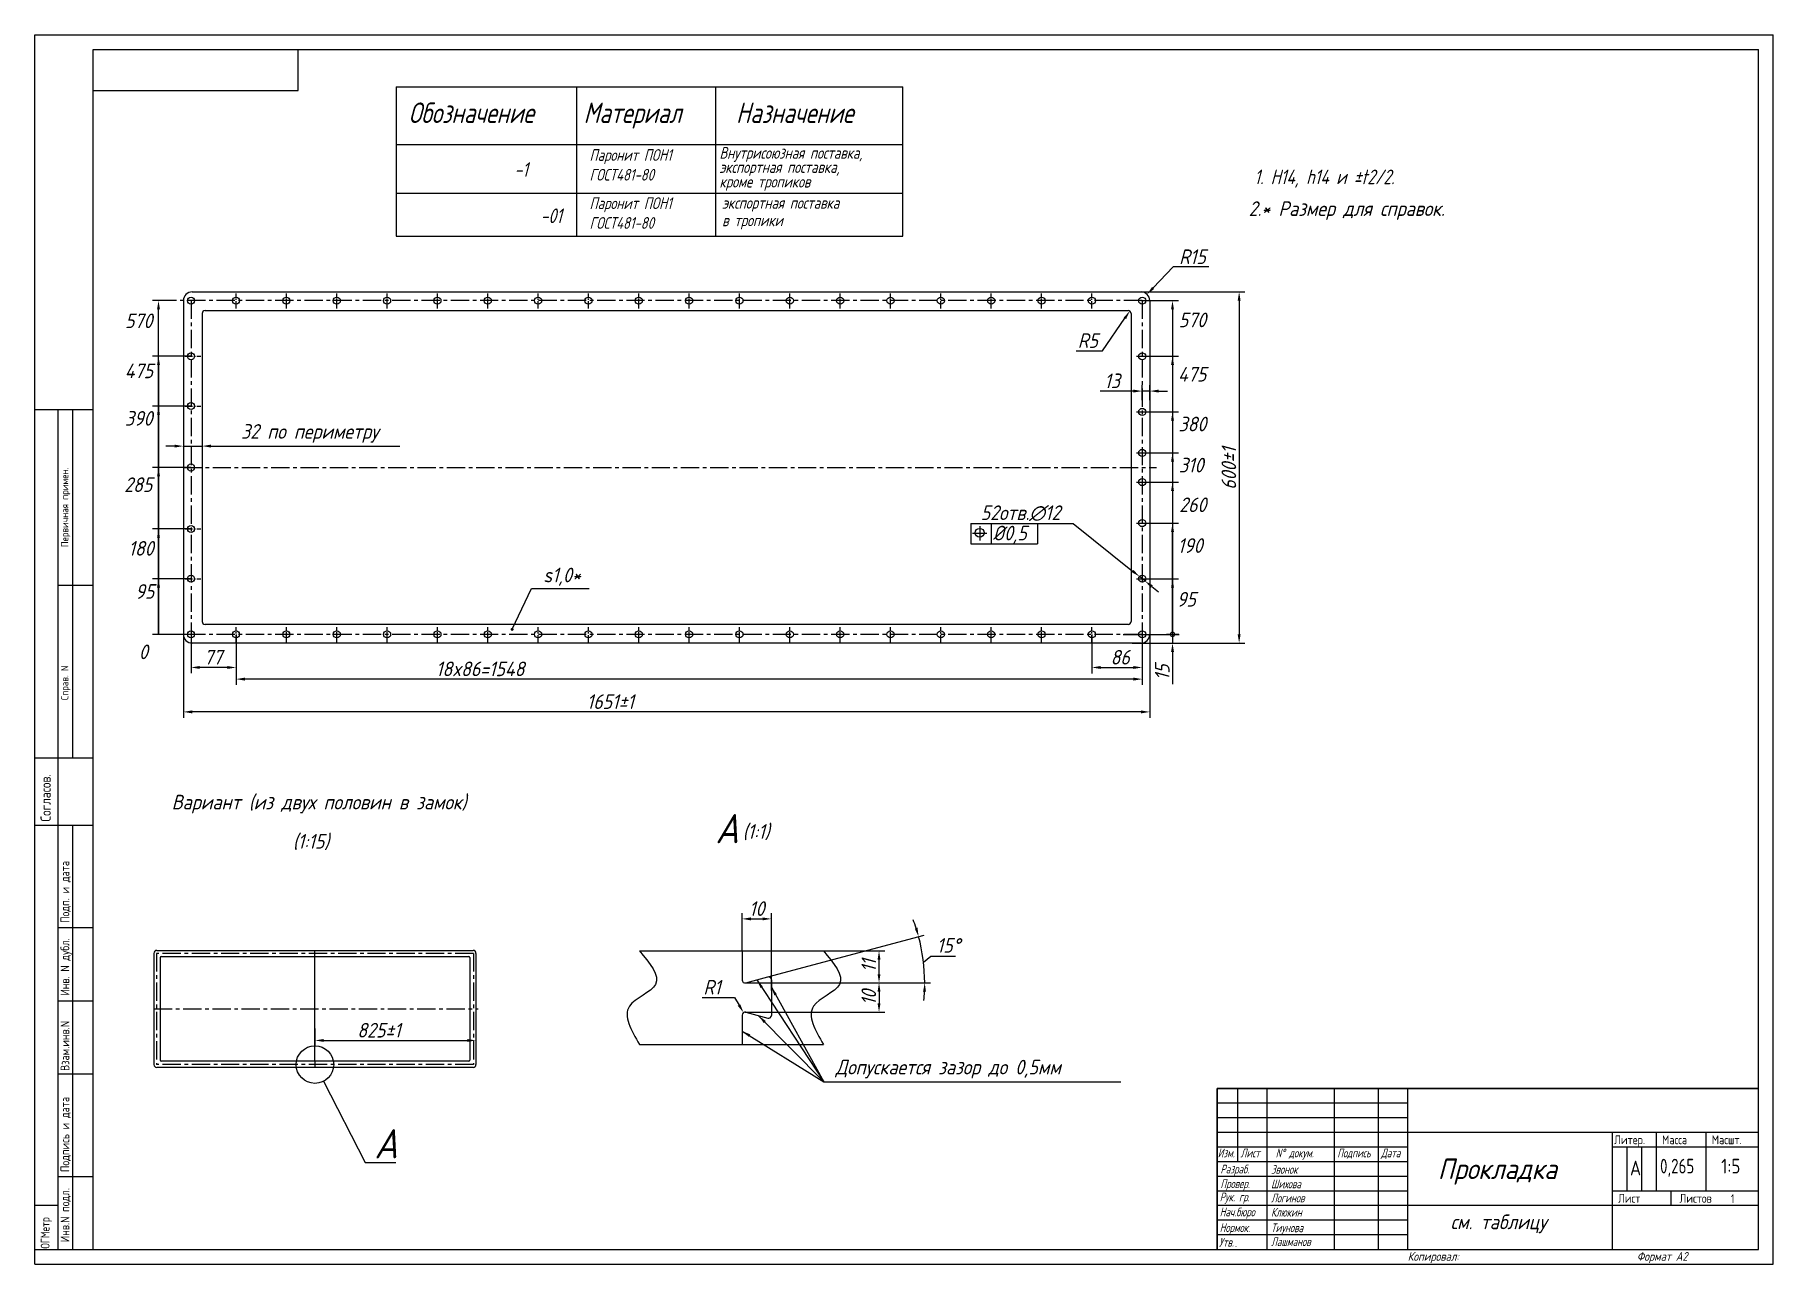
# Model space of a CAD drawing. Extents: x 3804 to 4398, y -579 to -159.
import ezdxf

# ---------------------------------------------------------------- set-up
doc = ezdxf.new("R2010")
doc.units = 0
doc.header["$MEASUREMENT"] = 0
doc.linetypes.add('CENTER', pattern=[2, 1.25, -0.25, 0.25, -0.25])
doc.layers.get('0').update_dxf_attribs({"linetype": 'CONTINUOUS'})
doc.layers.get('DEFPOINTS').update_dxf_attribs({"linetype": 'CONTINUOUS'})
doc.layers.add('TOST', color=110, linetype='CONTINUOUS', lineweight=20)
doc.styles.get("Standard").update_dxf_attribs({"font": 'simplex.shx', "width": 0.85, "oblique": 15, "height": 5})
doc.dimstyles.get("Standard").update_dxf_attribs({"dimtxt": 5, "dimasz": 3, "dimexe": 2, "dimexo": 0, "dimgap": 1, "dimtad": 1, "dimdec": 0, "dimdsep": 46, "dimlunit": 6, "dimtxsty": 'STANDARD', "dimcen": 0.09, "dimclrt": 7, "dimadec": 0, "dimazin": 0, "dimtfac": 1, "dimtdec": 0, "dimtmove": 0, "dimatfit": 3, "dimfxl": 1, "dimtolj": 1, "dimtzin": 0, "dimarcsym": 0})

msp = doc.modelspace()

# ---------------------------------------------------------------- texts
at = {"color": 7}
for s, height, width, p in [('Первичная примен.', 2.5, 0.85, (3815.42, -333.94)), ('Справ. N', 2.5, 0.85, (3815.42, -386.2)), ('Согласов.', 3.5, 0.8, (3809.39, -427.7)), ('Подп. и дата', 3, 0.8, (3815.73, -462.31)), ('Инв. N дубл.', 3, 0.8, (3815.73, -487.16)), ('Взам.инв.N', 3, 0.8, (3815.73, -512.89)), ('Подпись и дата', 3, 0.8, (3815.73, -547.43)), ('Инв.N подл.', 3, 0.8, (3815.73, -571.39)), ('ОГМетр', 3, 0.75, (3808.97, -573.59))]:
    msp.add_text(s, height=height, rotation=90, dxfattribs=dict(at, width=width)).set_placement(p)
at = {"color": 7, "oblique": 15}
for s, height, width, p in [('A', 10, 0.85, (4036.47, -435.11)), ('Изм.', 3, 0.7, (4208.11, -542.41)), ('Лист', 3, 0.7, (4215.92, -542.41)), ('N%%d докум.', 3, 0.7, (4227.92, -542.41)), ('Подпись', 3, 0.7, (4248.97, -542.41)), ('Дата', 3, 0.7, (4263.92, -542.41)), ('Разраб.', 3, 0.7, (4209.04, -547.91)), ('Звонок', 3, 0.7, (4226.34, -548.02)), ('Провер.', 3, 0.7, (4209.04, -552.91)), ('Шихова', 3, 0.7, (4226.34, -553)), ('Рук. гр.', 3, 0.7, (4208.8, -557.43)), ('Логинов', 3, 0.7, (4226.34, -557.79)), ('Нач.бюро', 3, 0.7, (4208.8, -562.56)), ('Клюкин', 3, 0.7, (4226.34, -562.64)), ('Утв.', 3, 0.7, (4208.57, -572.91)), ('Нормок.', 3, 0.7, (4208.8, -567.91)), ('Лашманов', 3, 0.7, (4226.34, -572.71)), ('Тиунова', 3, 0.7, (4226.34, -567.97))]:
    msp.add_text(s, height=height, dxfattribs=dict(at, width=width)).set_placement(p)
at = {"color": 7, "width": 0.7}
for p in [(4211.16, -568.01), (4214.03, -573.06)]:
    msp.add_text('.', height=3, dxfattribs=at).set_placement(p)
at = {"color": 7, "attachment_point": 4}
for s, insert, char_height in [('s1,0*', (3977.65, -344.05), 5), ('Допускается зазор до 0,5мм', (4077.54, -512.25), 5), ('A', (3919.94, -537.77), 10)]:
    msp.add_mtext(s, dxfattribs=dict(at, insert=insert, char_height=char_height))
at = {"layer": 'TOST', "color": 7, "oblique": 15}
for s, height, width, p in [('Обозначение', 7, 0.75, (3931.66, -189.06)), ('Материал', 7, 0.75, (3991.45, -189.06)), ('Назначение', 7, 0.75, (4043.53, -189.06)), ('Паронит ПОН1', 4, 0.75, (3993.47, -201.98)), ('Внутрисоюзная поставка,', 4, 0.75, (4037.87, -201.25)), ('-1', 5, 0.75, (3967.8, -207.45)), ('ГОСТ481-80', 4, 0.75, (3993.47, -208.73)), ('экспортная поставка,', 4, 0.75, (4037.87, -206.11)), ('1. H14, h14 и %%pt2/2.', 5, 0.75, (4220.63, -209.96)), ('кроме тропиков', 4, 0.75, (4037.87, -211.09)), ('-01', 5, 0.75, (3976.74, -223.25)), ('Паронит ПОН1', 4, 0.75, (3993.47, -218.45)), ('экспортная поставка', 4, 0.75, (4038.77, -218.32)), ('2.* Размер для справок.', 5, 0.85, (4218.69, -220.81)), ('ГОСТ481-80', 4, 0.75, (3993.47, -225.2)), ('в тропики', 4, 0.75, (4038.77, -224.31)), ('%%c0,5', 5, 0.85, (4131.28, -331.64)), ('0', 5, 0.85, (3839.51, -372.23)), ('Вариант (из двух половин в замок)', 5, 0.85, (3850.7, -423.54)), ('(1:15)', 5, 0.85, (3892.1, -436.96)), ('(1:1)', 5, 0.85, (4045.81, -433.57)), ('Прокладка', 7, 0.85, (4283.34, -549.84)), ('см. таблицу', 5, 0.85, (4287.7, -566.95)), ('Копировал:', 3, 0.81, (4273.01, -577.75)), ('Формат А2', 3, 0.81, (4351.33, -577.75))]:
    msp.add_text(s, height=height, dxfattribs=dict(at, width=width)).set_placement(p)
at = {"layer": 'TOST', "color": 7}
for s, height, width, p in [('Литер.', 3, 0.81, (4343.58, -537.91)), ('Масса', 3, 0.81, (4359.92, -537.91)), ('Масшт.', 3, 0.81, (4376.92, -537.91)), ('А', 5, 0.81, (4348.98, -548.53)), ('0,265', 5, 0.71, (4359.25, -547.9)), ('1:5', 5, 0.81, (4380.14, -547.9)), ('Лист', 3, 0.81, (4344.92, -557.91)), ('Листов', 3, 0.81, (4365.92, -557.91)), ('1', 3, 0.81, (4383.44, -558.04))]:
    msp.add_text(s, height=height, dxfattribs=dict(at, width=width)).set_placement(p)

# ---------------------------------------------------------------- blocks, each defined once
blk = doc.blocks.new('*D127')
at = {"color": 0, "lineweight": -2, "transparency": 16777216}
for p, q in [((3857.31, -363.74), (3857.31, -377.05)), ((3872.71, -363.74), (3872.71, -377.05)), ((3869.71, -375.05), (3860.31, -375.05))]:
    blk.add_line(p, q, dxfattribs=at)
at = {"color": 0, "transparency": 16777216}
for points in [[(3860.31, -374.55), (3860.31, -375.55), (3857.31, -375.05)], [(3869.71, -374.55), (3869.71, -375.55), (3872.71, -375.05)]]:
    blk.add_solid(points, dxfattribs=at)
at = {"layer": 'DEFPOINTS', "color": 0, "transparency": 16777216}
for p in [(3857.31, -363.74), (3872.71, -363.74), (3857.31, -375.05)]:
    blk.add_point(p, dxfattribs=at)
at = {"color": 7, "transparency": 16777216, "insert": (3864.83, -371.55), "char_height": 5, "attachment_point": 5}
blk.add_mtext('\\A1;77', dxfattribs=at)
blk = doc.blocks.new('*D128')
at = {"color": 0, "lineweight": -2, "transparency": 16777216}
for p, q in [((4165.11, -363.74), (4165.11, -377.06)), ((4182.31, -363.74), (4182.31, -377.06)), ((4168.11, -375.06), (4179.31, -375.06))]:
    blk.add_line(p, q, dxfattribs=at)
at = {"color": 0, "transparency": 16777216}
for points in [[(4168.11, -374.56), (4168.11, -375.56), (4165.11, -375.06)], [(4179.31, -374.56), (4179.31, -375.56), (4182.31, -375.06)]]:
    blk.add_solid(points, dxfattribs=at)
at = {"layer": 'DEFPOINTS', "color": 0, "transparency": 16777216}
for p in [(4165.11, -363.74), (4182.31, -363.74), (4182.31, -375.06)]:
    blk.add_point(p, dxfattribs=at)
at = {"color": 7, "transparency": 16777216, "insert": (4174.78, -371.56), "char_height": 5, "attachment_point": 5}
blk.add_mtext('\\A1;86', dxfattribs=at)
blk = doc.blocks.new('*D129')
at = {"color": 0, "lineweight": -2, "transparency": 16777216}
for p, q in [((3872.71, -363.74), (3872.71, -381.03)), ((4182.31, -363.74), (4182.31, -381.03)), ((4179.31, -379.03), (3875.71, -379.03))]:
    blk.add_line(p, q, dxfattribs=at)
at = {"color": 0, "transparency": 16777216}
for points in [[(3875.71, -378.53), (3875.71, -379.53), (3872.71, -379.03)], [(4179.31, -378.53), (4179.31, -379.53), (4182.31, -379.03)]]:
    blk.add_solid(points, dxfattribs=at)
at = {"layer": 'DEFPOINTS', "color": 0, "transparency": 16777216}
for p in [(3872.71, -363.74), (4182.31, -363.74), (3872.71, -379.03)]:
    blk.add_point(p, dxfattribs=at)
at = {"color": 7, "transparency": 16777216, "insert": (3956.1, -375.53), "char_height": 5, "attachment_point": 5}
blk.add_mtext('\\A1;18x86=1548', dxfattribs=at)
blk = doc.blocks.new('*D130')
at = {"color": 0, "lineweight": -2, "transparency": 16777216}
for p, q in [((3857.31, -344.74), (3844.2, -344.74)), ((3846.2, -347.74), (3846.2, -363.74)), ((3857.31, -363.74), (3844.2, -363.74))]:
    blk.add_line(p, q, dxfattribs=at)
at = {"color": 0, "transparency": 16777216}
blk.add_solid([(3845.7, -347.74), (3846.7, -347.74), (3846.2, -344.74)], dxfattribs=at)
at = {"layer": 'DEFPOINTS', "color": 0, "transparency": 16777216}
for p in [(3857.31, -344.74), (3846.2, -363.74), (3857.31, -363.74)]:
    blk.add_point(p, dxfattribs=at)
at = {"color": 7, "transparency": 16777216, "insert": (3841.49, -349.09), "char_height": 5, "attachment_point": 5}
blk.add_mtext('\\A1;95', dxfattribs=at)
blk = doc.blocks.new('_NONE')
at = {"color": 0, "linetype": 'ByBlock'}
blk.add_circle((0, 0), 0.25, dxfattribs=at)
blk = doc.blocks.new('*D131')
at = {"color": 0, "lineweight": -2, "transparency": 16777216}
for p, q in [((3857.31, -327.74), (3844.2, -327.74)), ((3846.2, -330.74), (3846.2, -363.74)), ((3861.29, -363.74), (3844.2, -363.74))]:
    blk.add_line(p, q, dxfattribs=at)
at = {"color": 0, "transparency": 16777216}
blk.add_solid([(3845.7, -330.74), (3846.7, -330.74), (3846.2, -327.74)], dxfattribs=at)
at = {"layer": 'DEFPOINTS', "color": 0, "transparency": 16777216}
for p in [(3857.31, -327.74), (3846.2, -363.74), (3861.29, -363.74)]:
    blk.add_point(p, dxfattribs=at)
at = {"color": 7, "transparency": 16777216, "insert": (3840.21, -334.36), "char_height": 5, "attachment_point": 5}
blk.add_mtext('\\A1;180', dxfattribs=at)
blk = doc.blocks.new('*D132')
at = {"color": 0, "lineweight": -2, "transparency": 16777216}
for p, q in [((3857.31, -306.74), (3844.2, -306.74)), ((3846.2, -309.74), (3846.2, -363.74)), ((3861.29, -363.74), (3844.2, -363.74))]:
    blk.add_line(p, q, dxfattribs=at)
at = {"color": 0, "transparency": 16777216}
blk.add_solid([(3845.7, -309.74), (3846.7, -309.74), (3846.2, -306.74)], dxfattribs=at)
at = {"layer": 'DEFPOINTS', "color": 0, "transparency": 16777216}
for p in [(3857.31, -306.74), (3846.2, -363.74), (3861.29, -363.74)]:
    blk.add_point(p, dxfattribs=at)
at = {"color": 7, "transparency": 16777216, "insert": (3839.27, -312.62), "char_height": 5, "attachment_point": 5}
blk.add_mtext('\\A1;285', dxfattribs=at)
blk = doc.blocks.new('*D133')
at = {"color": 0, "lineweight": -2, "transparency": 16777216}
for p, q in [((3857.31, -285.74), (3844.2, -285.74)), ((3846.2, -288.74), (3846.2, -363.74)), ((3861.29, -363.74), (3844.2, -363.74))]:
    blk.add_line(p, q, dxfattribs=at)
at = {"color": 0, "transparency": 16777216}
blk.add_solid([(3845.7, -288.74), (3846.7, -288.74), (3846.2, -285.74)], dxfattribs=at)
at = {"layer": 'DEFPOINTS', "color": 0, "transparency": 16777216}
for p in [(3857.31, -285.74), (3846.2, -363.74), (3861.29, -363.74)]:
    blk.add_point(p, dxfattribs=at)
at = {"color": 7, "transparency": 16777216, "insert": (3839.42, -289.95), "char_height": 5, "attachment_point": 5}
blk.add_mtext('\\A1;390', dxfattribs=at)
blk = doc.blocks.new('*D134')
at = {"color": 0, "lineweight": -2, "transparency": 16777216}
for p, q in [((3857.31, -268.74), (3844.2, -268.74)), ((3846.2, -271.74), (3846.2, -363.74)), ((3861.29, -363.74), (3844.2, -363.74))]:
    blk.add_line(p, q, dxfattribs=at)
at = {"color": 0, "transparency": 16777216}
blk.add_solid([(3845.7, -271.74), (3846.7, -271.74), (3846.2, -268.74)], dxfattribs=at)
at = {"layer": 'DEFPOINTS', "color": 0, "transparency": 16777216}
for p in [(3857.31, -268.74), (3846.2, -363.74), (3861.29, -363.74)]:
    blk.add_point(p, dxfattribs=at)
at = {"color": 7, "transparency": 16777216, "insert": (3839.49, -273.73), "char_height": 5, "attachment_point": 5}
blk.add_mtext('\\A1;475', dxfattribs=at)
blk = doc.blocks.new('*D135')
at = {"color": 0, "lineweight": -2, "transparency": 16777216}
for p, q in [((3851.71, -299.43), (3848.71, -299.43)), ((3854.71, -298.38), (3854.71, -301.43)), ((3854.71, -299.43), (3861.11, -299.43)), ((3861.11, -298.38), (3861.11, -301.43)), ((3864.11, -299.43), (3928.64, -299.43))]:
    blk.add_line(p, q, dxfattribs=at)
at = {"color": 0, "transparency": 16777216}
for points in [[(3851.71, -298.93), (3851.71, -299.93), (3854.71, -299.43)], [(3864.11, -298.93), (3864.11, -299.93), (3861.11, -299.43)]]:
    blk.add_solid(points, dxfattribs=at)
at = {"layer": 'DEFPOINTS', "color": 0, "transparency": 16777216}
for p in [(3854.71, -298.38), (3861.11, -298.38), (3861.11, -299.43)]:
    blk.add_point(p, dxfattribs=at)
at = {"color": 7, "transparency": 16777216, "insert": (3897.87, -295.1), "char_height": 5, "attachment_point": 5}
blk.add_mtext('\\A1;32 по периметру', dxfattribs=at)
blk = doc.blocks.new('*D136')
at = {"color": 0, "lineweight": -2, "transparency": 16777216}
for p, q in [((3850.68, -249.74), (3844.2, -249.74)), ((3846.2, -363.74), (3846.2, -252.74)), ((3861.29, -363.74), (3844.2, -363.74))]:
    blk.add_line(p, q, dxfattribs=at)
at = {"color": 0, "transparency": 16777216}
blk.add_solid([(3845.7, -252.74), (3846.7, -252.74), (3846.2, -249.74)], dxfattribs=at)
at = {"layer": 'DEFPOINTS', "color": 0, "transparency": 16777216}
for p in [(3846.2, -249.74), (3850.68, -249.74), (3861.29, -363.74)]:
    blk.add_point(p, dxfattribs=at)
at = {"color": 7, "transparency": 16777216, "insert": (3839.42, -256.64), "char_height": 5, "attachment_point": 5}
blk.add_mtext('\\A1;570', dxfattribs=at)
blk = doc.blocks.new('_DOTSMALL')
at = {"color": 0, "linetype": 'ByBlock', "const_width": 0.5}
blk.add_lwpolyline([(-0.0625, 0, 1), (0.0625, 0, 1)], format="xyb", close=True, dxfattribs=at)
blk = doc.blocks.new('*D137')
at = {"color": 0, "lineweight": -2, "transparency": 16777216}
for p, q in [((4192.67, -363.74), (4192.67, -360.74)), ((4178.92, -366.74), (4194.67, -366.74)), ((4187.83, -363.74), (4194.67, -363.74)), ((4192.67, -363.74), (4192.67, -366.74)), ((4192.67, -369.74), (4192.67, -380.73))]:
    blk.add_line(p, q, dxfattribs=at)
at = {"color": 0, "transparency": 16777216}
blk.add_solid([(4192.17, -369.74), (4193.17, -369.74), (4192.67, -366.74)], dxfattribs=at)
at = {"layer": 'DEFPOINTS', "color": 0, "transparency": 16777216}
for p in [(4178.92, -366.74), (4187.83, -363.74), (4192.67, -366.74)]:
    blk.add_point(p, dxfattribs=at)
at = {"color": 0, "lineweight": -2, "transparency": 16777216, "xscale": 3, "yscale": 3, "zscale": 3, "rotation": 270}
blk.add_blockref('_DOTSMALL', (4192.67, -363.74), dxfattribs=at)
at = {"color": 7, "transparency": 16777216, "insert": (4189.17, -376.73), "char_height": 5, "attachment_point": 5, "rotation": 90}
blk.add_mtext('\\A1;15', dxfattribs=at)
blk = doc.blocks.new('*D138')
at = {"color": 0, "lineweight": -2, "transparency": 16777216}
for p, q in [((4182.31, -344.74), (4194.67, -344.74)), ((4192.67, -363.74), (4192.67, -347.74)), ((4182.31, -363.74), (4194.67, -363.74))]:
    blk.add_line(p, q, dxfattribs=at)
at = {"color": 0, "transparency": 16777216}
blk.add_solid([(4192.17, -347.74), (4193.17, -347.74), (4192.67, -344.74)], dxfattribs=at)
at = {"layer": 'DEFPOINTS', "color": 0, "transparency": 16777216}
for p in [(4182.31, -344.74), (4192.67, -344.74), (4182.31, -363.74)]:
    blk.add_point(p, dxfattribs=at)
at = {"color": 7, "transparency": 16777216, "insert": (4197.38, -351.76), "char_height": 5, "attachment_point": 5}
blk.add_mtext('\\A1;95', dxfattribs=at)
blk = doc.blocks.new('*D139')
at = {"color": 0, "lineweight": -2, "transparency": 16777216}
for p, q in [((4182.31, -325.74), (4194.67, -325.74)), ((4192.67, -363.74), (4192.67, -328.74)), ((4182.31, -363.74), (4194.67, -363.74))]:
    blk.add_line(p, q, dxfattribs=at)
at = {"color": 0, "transparency": 16777216}
blk.add_solid([(4192.17, -328.74), (4193.17, -328.74), (4192.67, -325.74)], dxfattribs=at)
at = {"layer": 'DEFPOINTS', "color": 0, "transparency": 16777216}
for p in [(4182.31, -325.74), (4192.67, -325.74), (4182.31, -363.74)]:
    blk.add_point(p, dxfattribs=at)
at = {"color": 7, "transparency": 16777216, "insert": (4198.66, -333.42), "char_height": 5, "attachment_point": 5}
blk.add_mtext('\\A1;190', dxfattribs=at)
blk = doc.blocks.new('*D140')
at = {"color": 0, "lineweight": -2, "transparency": 16777216}
for p, q in [((4182.31, -311.74), (4194.67, -311.74)), ((4192.67, -314.74), (4192.67, -363.74)), ((4187.83, -363.74), (4194.67, -363.74))]:
    blk.add_line(p, q, dxfattribs=at)
at = {"color": 0, "transparency": 16777216}
blk.add_solid([(4192.17, -314.74), (4193.17, -314.74), (4192.67, -311.74)], dxfattribs=at)
at = {"layer": 'DEFPOINTS', "color": 0, "transparency": 16777216}
for p in [(4182.31, -311.74), (4187.83, -363.74), (4192.67, -363.74)]:
    blk.add_point(p, dxfattribs=at)
at = {"color": 7, "transparency": 16777216, "insert": (4199.58, -319.48), "char_height": 5, "attachment_point": 5}
blk.add_mtext('\\A1;260', dxfattribs=at)
blk = doc.blocks.new('*D141')
at = {"color": 0, "lineweight": -2, "transparency": 16777216}
for p, q in [((4182.31, -301.74), (4194.67, -301.74)), ((4192.67, -304.74), (4192.67, -363.74)), ((4187.83, -363.74), (4194.67, -363.74))]:
    blk.add_line(p, q, dxfattribs=at)
at = {"color": 0, "transparency": 16777216}
blk.add_solid([(4192.17, -304.74), (4193.17, -304.74), (4192.67, -301.74)], dxfattribs=at)
at = {"layer": 'DEFPOINTS', "color": 0, "transparency": 16777216}
for p in [(4182.31, -301.74), (4187.83, -363.74), (4192.67, -363.74)]:
    blk.add_point(p, dxfattribs=at)
at = {"color": 7, "transparency": 16777216, "insert": (4199.04, -305.92), "char_height": 5, "attachment_point": 5}
blk.add_mtext('\\A1;310', dxfattribs=at)
blk = doc.blocks.new('*D142')
at = {"color": 0, "lineweight": -2, "transparency": 16777216}
for p, q in [((4182.31, -287.74), (4194.67, -287.74)), ((4192.67, -290.74), (4192.67, -363.74)), ((4187.83, -363.74), (4194.67, -363.74))]:
    blk.add_line(p, q, dxfattribs=at)
at = {"color": 0, "transparency": 16777216}
blk.add_solid([(4192.17, -290.74), (4193.17, -290.74), (4192.67, -287.74)], dxfattribs=at)
at = {"layer": 'DEFPOINTS', "color": 0, "transparency": 16777216}
for p in [(4182.31, -287.74), (4187.83, -363.74), (4192.67, -363.74)]:
    blk.add_point(p, dxfattribs=at)
at = {"color": 7, "transparency": 16777216, "insert": (4199.45, -291.89), "char_height": 5, "attachment_point": 5}
blk.add_mtext('\\A1;380', dxfattribs=at)
blk = doc.blocks.new('*D143')
at = {"color": 0, "lineweight": -2, "transparency": 16777216}
for p, q in [((4182.31, -268.74), (4194.67, -268.74)), ((4192.67, -271.74), (4192.67, -363.74)), ((4187.83, -363.74), (4194.67, -363.74))]:
    blk.add_line(p, q, dxfattribs=at)
at = {"color": 0, "transparency": 16777216}
blk.add_solid([(4192.17, -271.74), (4193.17, -271.74), (4192.67, -268.74)], dxfattribs=at)
at = {"layer": 'DEFPOINTS', "color": 0, "transparency": 16777216}
for p in [(4182.31, -268.74), (4187.83, -363.74), (4192.67, -363.74)]:
    blk.add_point(p, dxfattribs=at)
at = {"color": 7, "transparency": 16777216, "insert": (4199.38, -274.89), "char_height": 5, "attachment_point": 5}
blk.add_mtext('\\A1;475', dxfattribs=at)
blk = doc.blocks.new('*D144')
at = {"color": 0, "lineweight": -2, "transparency": 16777216}
for p, q in [((4182.31, -249.74), (4194.67, -249.74)), ((4192.67, -252.74), (4192.67, -363.74)), ((4194.78, -363.74), (4190.67, -363.74))]:
    blk.add_line(p, q, dxfattribs=at)
at = {"color": 0, "transparency": 16777216}
blk.add_solid([(4192.17, -252.74), (4193.17, -252.74), (4192.67, -249.74)], dxfattribs=at)
at = {"layer": 'DEFPOINTS', "color": 0, "transparency": 16777216}
for p in [(4182.31, -249.74), (4192.67, -363.74), (4194.78, -363.74)]:
    blk.add_point(p, dxfattribs=at)
at = {"color": 7, "transparency": 16777216, "insert": (4199.45, -256.34), "char_height": 5, "attachment_point": 5}
blk.add_mtext('\\A1;570', dxfattribs=at)
blk = doc.blocks.new('*D145')
at = {"color": 0, "lineweight": -2, "transparency": 16777216}
for p, q in [((4182.31, -283.74), (4182.31, -278.64)), ((4184.91, -283.74), (4184.91, -278.64)), ((4179.31, -280.64), (4167.92, -280.64)), ((4184.91, -280.64), (4182.31, -280.64)), ((4187.91, -280.64), (4190.91, -280.64))]:
    blk.add_line(p, q, dxfattribs=at)
at = {"color": 0, "transparency": 16777216}
for points in [[(4179.31, -280.14), (4179.31, -281.14), (4182.31, -280.64)], [(4187.91, -280.14), (4187.91, -281.14), (4184.91, -280.64)]]:
    blk.add_solid(points, dxfattribs=at)
at = {"layer": 'DEFPOINTS', "color": 0, "transparency": 16777216}
for p in [(4182.31, -283.74), (4184.91, -280.64), (4184.91, -283.74)]:
    blk.add_point(p, dxfattribs=at)
at = {"color": 7, "transparency": 16777216, "insert": (4172.02, -277.14), "char_height": 5, "attachment_point": 5}
blk.add_mtext('\\A1;13', dxfattribs=at)
blk = doc.blocks.new('*D147')
at = {"color": 0, "lineweight": -2, "transparency": 16777216}
for p, q in [((4181.91, -246.74), (4217.43, -246.74)), ((4215.43, -249.74), (4215.43, -363.74)), ((4194.67, -366.74), (4217.43, -366.74))]:
    blk.add_line(p, q, dxfattribs=at)
at = {"color": 0, "transparency": 16777216}
for points in [[(4214.93, -249.74), (4215.93, -249.74), (4215.43, -246.74)], [(4214.93, -363.74), (4215.93, -363.74), (4215.43, -366.74)]]:
    blk.add_solid(points, dxfattribs=at)
at = {"layer": 'DEFPOINTS', "color": 0, "transparency": 16777216}
for p in [(4181.91, -246.74), (4194.67, -366.74), (4215.43, -366.74)]:
    blk.add_point(p, dxfattribs=at)
at = {"color": 7, "transparency": 16777216, "insert": (4211.93, -307.11), "char_height": 5, "attachment_point": 5, "rotation": 90}
blk.add_mtext('\\A1;600%%p1', dxfattribs=at)
blk = doc.blocks.new('*D148')
at = {"color": 0, "lineweight": -2, "transparency": 16777216}
for p, q in [((4168.75, -266.88), (4176.37, -255.78)), ((4159.73, -266.88), (4168.75, -266.88))]:
    blk.add_line(p, q, dxfattribs=at)
at = {"color": 0, "transparency": 16777216}
blk.add_solid([(4175.96, -255.5), (4176.79, -256.07), (4178.07, -253.31)], dxfattribs=at)
at = {"layer": 'DEFPOINTS', "color": 0, "transparency": 16777216}
for p in [(4177.51, -254.14), (4178.07, -253.31)]:
    blk.add_point(p, dxfattribs=at)
at = {"color": 7, "transparency": 16777216, "insert": (4163.74, -263.38), "char_height": 5, "attachment_point": 5}
blk.add_mtext('\\A1;R5', dxfattribs=at)
blk = doc.blocks.new('*D149')
at = {"color": 0, "lineweight": -2, "transparency": 16777216}
for p, q in [((4192.87, -238.24), (4186.05, -245.39)), ((4205.12, -238.24), (4192.87, -238.24)), ((4181.82, -249.74), (4182, -249.74)), ((4181.91, -249.83), (4181.91, -249.65))]:
    blk.add_line(p, q, dxfattribs=at)
at = {"color": 0, "transparency": 16777216}
blk.add_solid([(4185.68, -245.05), (4186.41, -245.74), (4183.98, -247.56)], dxfattribs=at)
at = {"layer": 'DEFPOINTS', "color": 0, "transparency": 16777216}
for p in [(4183.98, -247.56), (4181.91, -249.74)]:
    blk.add_point(p, dxfattribs=at)
at = {"color": 7, "transparency": 16777216, "insert": (4199.49, -234.74), "char_height": 5, "attachment_point": 5}
blk.add_mtext('\\A1;R15', dxfattribs=at)
blk = doc.blocks.new('*D150')
at = {"color": 0, "lineweight": -2, "transparency": 16777216}
for p, q in [((4123.72, -325.85), (4158.74, -325.85)), ((4158.74, -325.85), (4179.03, -342.11)), ((4183.24, -345.49), (4181.37, -343.98)), ((4185.58, -347.36), (4187.92, -349.24))]:
    blk.add_line(p, q, dxfattribs=at)
at = {"color": 0, "transparency": 16777216}
for points in [[(4179.34, -341.72), (4178.72, -342.5), (4181.37, -343.98)], [(4185.9, -346.97), (4185.27, -347.75), (4183.24, -345.49)]]:
    blk.add_solid(points, dxfattribs=at)
at = {"layer": 'DEFPOINTS', "color": 0, "transparency": 16777216}
for p in [(4181.37, -343.98), (4183.24, -345.49)]:
    blk.add_point(p, dxfattribs=at)
at = {"color": 7, "transparency": 16777216, "insert": (4140.73, -322.35), "char_height": 5, "attachment_point": 5}
blk.add_mtext('\\A1;52отв.∅12', dxfattribs=at)
blk = doc.blocks.new('*D151')
at = {"color": 0, "lineweight": -2, "transparency": 16777216}
for p, q in [((3899.65, -498.37), (3899.65, -504.47)), ((3954.68, -497.54), (3954.68, -504.47)), ((3902.65, -502.47), (3951.68, -502.47))]:
    blk.add_line(p, q, dxfattribs=at)
at = {"color": 0, "transparency": 16777216}
for points in [[(3902.65, -501.97), (3902.65, -502.97), (3899.65, -502.47)], [(3951.68, -501.97), (3951.68, -502.97), (3954.68, -502.47)]]:
    blk.add_solid(points, dxfattribs=at)
at = {"layer": 'DEFPOINTS', "color": 0, "transparency": 16777216}
for p in [(3899.65, -498.37), (3954.68, -497.54), (3954.68, -502.47)]:
    blk.add_point(p, dxfattribs=at)
at = {"color": 7, "transparency": 16777216, "insert": (3921.51, -498.97), "char_height": 5, "attachment_point": 5}
blk.add_mtext('\\A1;825%%p1', dxfattribs=at)
blk = doc.blocks.new('*D152')
at = {"color": 0, "lineweight": -2, "transparency": 16777216}
for p, q in [((4045.6, -471.83), (4045.6, -458.94)), ((4048.6, -460.94), (4052.6, -460.94)), ((4055.6, -485.46), (4055.6, -458.94))]:
    blk.add_line(p, q, dxfattribs=at)
at = {"color": 0, "transparency": 16777216}
for points in [[(4048.6, -460.44), (4048.6, -461.44), (4045.6, -460.94)], [(4052.6, -460.44), (4052.6, -461.44), (4055.6, -460.94)]]:
    blk.add_solid(points, dxfattribs=at)
at = {"layer": 'DEFPOINTS', "color": 0, "transparency": 16777216}
for p in [(4055.6, -460.94), (4045.6, -471.83), (4055.6, -485.46)]:
    blk.add_point(p, dxfattribs=at)
at = {"color": 7, "transparency": 16777216, "insert": (4050.6, -457.44), "char_height": 5, "attachment_point": 5}
blk.add_mtext('\\A1;10', dxfattribs=at)
blk = doc.blocks.new('*D153')
at = {"color": 0, "lineweight": -2, "transparency": 16777216}
for p, q in [((4046.6, -482.83), (4094.39, -482.83)), ((4092.39, -485.83), (4092.39, -489.83)), ((4046.6, -492.83), (4094.39, -492.83))]:
    blk.add_line(p, q, dxfattribs=at)
at = {"color": 0, "transparency": 16777216}
for points in [[(4091.89, -485.83), (4092.89, -485.83), (4092.39, -482.83)], [(4091.89, -489.83), (4092.89, -489.83), (4092.39, -492.83)]]:
    blk.add_solid(points, dxfattribs=at)
at = {"layer": 'DEFPOINTS', "color": 0, "transparency": 16777216}
for p in [(4046.6, -482.83), (4046.6, -492.83), (4092.39, -492.83)]:
    blk.add_point(p, dxfattribs=at)
at = {"color": 7, "transparency": 16777216, "insert": (4088.89, -487.83), "char_height": 5, "attachment_point": 5, "rotation": 90}
blk.add_mtext('\\A1;10', dxfattribs=at)
blk = doc.blocks.new('*D154')
at = {"color": 0, "lineweight": -2, "transparency": 16777216}
for p, q in [((4039.92, -471.83), (4094.39, -471.83)), ((4092.39, -479.83), (4092.39, -474.83)), ((4046.6, -482.83), (4094.39, -482.83))]:
    blk.add_line(p, q, dxfattribs=at)
at = {"color": 0, "transparency": 16777216}
for points in [[(4091.89, -474.83), (4092.89, -474.83), (4092.39, -471.83)], [(4091.89, -479.83), (4092.89, -479.83), (4092.39, -482.83)]]:
    blk.add_solid(points, dxfattribs=at)
at = {"layer": 'DEFPOINTS', "color": 0, "transparency": 16777216}
for p in [(4039.92, -471.83), (4092.39, -471.83), (4046.6, -482.83)]:
    blk.add_point(p, dxfattribs=at)
at = {"color": 7, "transparency": 16777216, "insert": (4088.89, -476.98), "char_height": 5, "attachment_point": 5, "rotation": 90}
blk.add_mtext('\\A1;11', dxfattribs=at)
blk = doc.blocks.new('*D155')
at = {"color": 0, "lineweight": -2, "transparency": 16777216}
for p, q in [((4054.34, -480.79), (4107.84, -466.45)), ((4063.47, -482.83), (4110, -482.83))]:
    blk.add_line(p, q, dxfattribs=at)
for start, end in [(17.80569, 20.61137), (360, 15), (354.38863, 357.19431)]:
    blk.add_arc((4046.73, -482.83), 61.27, start, end, dxfattribs=at)
at = {"color": 0, "transparency": 16777216}
for points in [[(4105.54, -463.95), (4104.58, -464.24), (4105.91, -466.97)], [(4107.43, -485.82), (4108.43, -485.84), (4108, -482.83)]]:
    blk.add_solid(points, dxfattribs=at)
at = {"layer": 'DEFPOINTS', "color": 0, "transparency": 16777216}
for p in [(4054.34, -480.79), (4107.77, -477.49), (4046.6, -482.83), (4046.86, -482.8), (4063.47, -482.83)]:
    blk.add_point(p, dxfattribs=at)
at = {"color": 7, "transparency": 16777216, "insert": (4116.08, -470), "char_height": 5, "attachment_point": 5}
blk.add_mtext('\\A1;15°', dxfattribs=at)
blk = doc.blocks.new('*D156')
at = {"color": 0, "lineweight": -2, "transparency": 16777216}
for p, q in [((4032.01, -487.8), (4043.03, -487.8)), ((4043.03, -487.8), (4044.56, -490.39))]:
    blk.add_line(p, q, dxfattribs=at)
at = {"color": 0, "transparency": 16777216}
blk.add_solid([(4044.99, -490.13), (4044.13, -490.64), (4046.09, -492.97)], dxfattribs=at)
at = {"layer": 'DEFPOINTS', "color": 0, "transparency": 16777216}
for p in [(4046.09, -492.97), (4046.6, -493.83)]:
    blk.add_point(p, dxfattribs=at)
at = {"color": 7, "transparency": 16777216, "insert": (4035.31, -484.3), "char_height": 5, "attachment_point": 5}
blk.add_mtext('\\A1;R1', dxfattribs=at)
blk = doc.blocks.new('*D157')
at = {"color": 0, "lineweight": -2, "transparency": 16777216}
for p, q in [((3854.71, -355.54), (3854.71, -392.23)), ((4184.91, -355.54), (4184.91, -392.23)), ((4181.91, -390.23), (3857.71, -390.23))]:
    blk.add_line(p, q, dxfattribs=at)
at = {"color": 0, "transparency": 16777216}
for points in [[(3857.71, -389.73), (3857.71, -390.73), (3854.71, -390.23)], [(4181.91, -389.73), (4181.91, -390.73), (4184.91, -390.23)]]:
    blk.add_solid(points, dxfattribs=at)
at = {"layer": 'DEFPOINTS', "color": 0, "transparency": 16777216}
for p in [(3854.71, -355.54), (4184.91, -355.54), (3854.71, -390.23)]:
    blk.add_point(p, dxfattribs=at)
at = {"color": 7, "transparency": 16777216, "insert": (4000.56, -386.73), "char_height": 5, "attachment_point": 5}
blk.add_mtext('\\A1;1651%%p1', dxfattribs=at)

# ---------------------------------------------------------------- dimensions: what is measured, and where the dimension line sits
at = {"color": 7}
for center, mpoint, override, picture, middle in [((4181.91, -249.74), (4183.98, -247.56), {"dimtoh": 1, "dimlfac": 5, "dimtofl": 0}, '*D149', (4199.49, -238.24)), ((4177.51, -254.14), (4178.07, -253.31), {"dimtoh": 1, "dimlfac": 5, "dimtmove": 1}, '*D148', (4168.75, -266.88)), ((4046.6, -493.83), (4046.09, -492.97), {"dimtoh": 1, "dimcen": 0, "dimtofl": 0}, '*D156', (4035.31, -487.8))]:
    dim = msp.add_radius_dim(center=center, mpoint=mpoint, dimstyle='STANDARD', override=override, dxfattribs=at)
    dim.commit()
    dim.dimension.update_dxf_attribs({"geometry": picture, "text_midpoint": middle, "dimtype": 164})
dim = msp.add_linear_dim(base=(4215.43, -366.74), p1=(4181.91, -246.74), p2=(4194.67, -366.74), angle=90, text='<>%%p1', dimstyle='STANDARD', override={"dimlfac": 5}, dxfattribs=at)
dim.commit()
dim.dimension.update_dxf_attribs({"geometry": '*D147', "text_midpoint": (4215.43, -307.11), "dimtype": 160})
for base, p1, p2, override, picture, middle in [((3846.2, -249.74), (3861.29, -363.74), (3850.68, -249.74), {"dimtad": 2, "dimtih": 1, "dimtoh": 1, "dimlfac": 5, "dimblk1": 'NONE', "dimsah": 1}, '*D136', (3846.2, -256.64)), ((4192.67, -363.74), (4182.31, -249.74), (4194.78, -363.74), {"dimtad": 2, "dimtih": 1, "dimtoh": 1, "dimlfac": 5, "dimblk2": 'NONE', "dimsah": 1}, '*D144', (4192.67, -256.34)), ((3846.2, -363.74), (3857.31, -268.74), (3861.29, -363.74), {"dimtad": 2, "dimtih": 1, "dimtoh": 1, "dimlfac": 5, "dimblk2": 'NONE', "dimsah": 1}, '*D134', (3846.2, -273.73)), ((4192.67, -363.74), (4182.31, -268.74), (4187.83, -363.74), {"dimtad": 2, "dimtih": 1, "dimtoh": 1, "dimlfac": 5, "dimblk2": 'NONE', "dimsah": 1}, '*D143', (4192.67, -274.89)), ((3846.2, -363.74), (3857.31, -285.74), (3861.29, -363.74), {"dimtad": 2, "dimtih": 1, "dimtoh": 1, "dimlfac": 5, "dimblk2": 'NONE', "dimsah": 1}, '*D133', (3846.2, -289.95)), ((4192.67, -363.74), (4182.31, -287.74), (4187.83, -363.74), {"dimtad": 2, "dimtih": 1, "dimtoh": 1, "dimlfac": 5, "dimblk2": 'NONE', "dimsah": 1}, '*D142', (4192.67, -291.89)), ((4192.67, -363.74), (4182.31, -301.74), (4187.83, -363.74), {"dimtad": 2, "dimtih": 1, "dimtoh": 1, "dimlfac": 5, "dimblk2": 'NONE', "dimsah": 1}, '*D141', (4192.67, -305.92)), ((3846.2, -363.74), (3857.31, -306.74), (3861.29, -363.74), {"dimtad": 2, "dimtih": 1, "dimtoh": 1, "dimlfac": 5, "dimblk2": 'NONE', "dimsah": 1}, '*D132', (3846.2, -312.62)), ((4192.67, -363.74), (4182.31, -311.74), (4187.83, -363.74), {"dimtad": 2, "dimtih": 1, "dimtoh": 1, "dimlfac": 5, "dimblk2": 'NONE', "dimsah": 1}, '*D140', (4192.67, -319.48)), ((4192.67, -325.74), (4182.31, -363.74), (4182.31, -325.74), {"dimtad": 2, "dimtih": 1, "dimtoh": 1, "dimlfac": 5, "dimblk1": 'NONE', "dimsah": 1}, '*D139', (4192.67, -333.42)), ((3846.2, -363.74), (3857.31, -327.74), (3861.29, -363.74), {"dimtad": 2, "dimtih": 1, "dimtoh": 1, "dimlfac": 5, "dimblk2": 'NONE', "dimsah": 1}, '*D131', (3846.2, -334.36)), ((3846.2, -363.74), (3857.31, -344.74), (3857.31, -363.74), {"dimtad": 2, "dimtih": 1, "dimtoh": 1, "dimlfac": 5, "dimblk2": 'NONE', "dimsah": 1}, '*D130', (3846.2, -349.09)), ((4192.67, -344.74), (4182.31, -363.74), (4182.31, -344.74), {"dimtad": 2, "dimtih": 1, "dimtoh": 1, "dimlfac": 5, "dimblk1": 'NONE', "dimsah": 1}, '*D138', (4192.67, -351.76)), ((4192.67, -366.74), (4187.83, -363.74), (4178.92, -366.74), {"dimlfac": 5, "dimblk1": 'DOTSMALL', "dimsah": 1}, '*D137', (4192.67, -376.73))]:
    dim = msp.add_linear_dim(base=base, p1=p1, p2=p2, angle=90, dimstyle='STANDARD', override=override, dxfattribs=at)
    dim.commit()
    dim.dimension.update_dxf_attribs({"geometry": picture, "text_midpoint": middle, "dimtype": 160})
for base, p1, p2, override, picture, middle in [((4184.91, -280.64), (4182.31, -283.74), (4184.91, -283.74), {"dimtad": 2, "dimtih": 1, "dimtoh": 1, "dimlfac": 5}, '*D145', (4172.02, -280.64)), ((3857.31, -375.05), (3872.71, -363.74), (3857.31, -363.74), {"dimlfac": 5}, '*D127', (3864.83, -375.05)), ((4182.31, -375.06), (4165.11, -363.74), (4182.31, -363.74), {"dimlfac": 5}, '*D128', (4174.78, -375.06))]:
    dim = msp.add_linear_dim(base=base, p1=p1, p2=p2, dimstyle='STANDARD', override=override, dxfattribs=at)
    dim.commit()
    dim.dimension.update_dxf_attribs({"geometry": picture, "text_midpoint": middle, "dimtype": 160})
for base, p1, p2, text, override, picture, middle in [((3861.11, -299.43), (3854.71, -298.38), (3861.11, -298.38), '<> по периметру', {"dimlfac": 5}, '*D135', (3897.87, -299.43)), ((3854.71, -390.23), (4184.91, -355.54), (3854.71, -355.54), '<>%%p1', {"dimlfac": 5, "dimlunit": 2}, '*D157', (4000.56, -390.23)), ((3872.71, -379.03), (4182.31, -363.74), (3872.71, -363.74), '18x86=<>', {"dimlfac": 5, "dimlunit": 2}, '*D129', (3956.1, -379.03)), ((3954.68, -502.47), (3899.65, -498.37), (3954.68, -497.54), '825%%p1', {"dimlfac": 5}, '*D151', (3921.51, -502.47))]:
    dim = msp.add_linear_dim(base=base, p1=p1, p2=p2, text=text, dimstyle='STANDARD', override=override, dxfattribs=at)
    dim.commit()
    dim.dimension.update_dxf_attribs({"geometry": picture, "text_midpoint": middle, "dimtype": 160})
dim = msp.add_diameter_dim_2p(p1=(4183.24, -345.49), p2=(4181.37, -343.98), text='52отв.<>', dimstyle='STANDARD', override={"dimtoh": 1, "dimlfac": 5}, dxfattribs=at)
dim.commit()
dim.dimension.update_dxf_attribs({"geometry": '*D150', "text_midpoint": (4140.73, -325.85), "dimtype": 163})
dim = msp.add_linear_dim(base=(4055.6, -460.94), p1=(4045.6, -471.83), p2=(4055.6, -485.46), dimstyle='STANDARD', dxfattribs=at)
dim.commit()
dim.dimension.update_dxf_attribs({"geometry": '*D152', "text_midpoint": (4050.6, -460.94), "dimtype": 160})
dim = msp.add_angular_dim_2l(base=(4107.77, -477.49), line1=((4046.6, -482.83), (4063.47, -482.83)), line2=((4046.86, -482.8), (4054.34, -480.79)), dimstyle='STANDARD', override={"dimgap": 4, "dimtad": 2, "dimtih": 1, "dimtoh": 1, "dimazin": 2}, dxfattribs=at)
dim.commit()
dim.dimension.update_dxf_attribs({"geometry": '*D155', "text_midpoint": (4106.98, -471.69), "dimtype": 162})
for base, p2, picture, middle in [((4092.39, -471.83), (4039.92, -471.83), '*D154', (4092.39, -476.98)), ((4092.39, -492.83), (4046.6, -492.83), '*D153', (4092.39, -487.83))]:
    dim = msp.add_linear_dim(base=base, p1=(4046.6, -482.83), p2=p2, angle=90, dimstyle='STANDARD', dxfattribs=at)
    dim.commit()
    dim.dimension.update_dxf_attribs({"geometry": picture, "text_midpoint": middle, "dimtype": 160})

# ---------------------------------------------------------------- linework, layer by layer
at = {"color": 7}
for p, q in [((3803.92, -158.91), (4397.92, -158.91)), ((3803.92, -578.91), (3803.92, -158.91)), ((4397.92, -578.91), (4397.92, -158.91)), ((3803.92, -578.91), (3803.92, -281.91)), ((3803.92, -286.91), (3823.92, -286.91)), ((3816.92, -405.91), (3816.92, -286.91)), ((4123.72, -325.85), (4146.49, -325.85)), ((4123.72, -325.85), (4123.72, -332.85)), ((4130.72, -325.85), (4130.72, -332.85)), ((4146.49, -325.85), (4146.49, -332.85)), ((4129.21, -329.24), (4124.37, -329.24)), ((4126.79, -326.8), (4126.79, -331.64)), ((4123.72, -332.85), (4146.49, -332.85)), ((3811.92, -346.91), (3823.92, -346.91)), ((4175.78, -363.74), (4194.93, -363.74)), ((3803.92, -405.91), (3823.92, -405.91)), ((3803.92, -428.91), (3823.92, -428.91)), ((3811.73, -463.91), (3823.92, -463.91)), ((3899.65, -509.58), (3899.65, -473.84)), ((4107.58, -475.7), (4110.09, -473.71)), ((4110.09, -473.71), (4118.47, -473.71)), ((4046.6, -482.83), (4063.47, -482.83)), ((3811.92, -488.91), (3823.92, -488.91)), ((3811.92, -513.91), (3823.92, -513.91)), ((4272.92, -523.91), (4207.92, -523.91)), ((4272.92, -528.91), (4207.92, -528.91)), ((4272.92, -533.91), (4207.92, -533.91)), ((4347.92, -538.91), (4347.92, -553.91)), ((4352.92, -538.91), (4352.92, -553.91)), ((4272.92, -548.91), (4207.92, -548.91)), ((4272.92, -553.91), (4207.92, -553.91)), ((3811.92, -558.91), (3803.92, -558.91)), ((4272.92, -558.91), (4207.92, -558.91)), ((4272.92, -563.91), (4207.92, -563.91)), ((4272.92, -568.91), (4207.92, -568.91)), ((3803.92, -578.91), (4397.92, -578.91))]:
    msp.add_line(p, q, dxfattribs=at)
at = {"color": 7, "linetype": 'CENTER', "ltscale": 2}
for p, q in [((3872.71, -252.47), (3872.71, -247.26)), ((3889.91, -252.47), (3889.91, -247.26)), ((3907.11, -252.47), (3907.11, -247.26)), ((3924.31, -252.47), (3924.31, -247.26)), ((3941.51, -252.47), (3941.51, -247.26)), ((3958.71, -252.47), (3958.71, -247.26)), ((3975.91, -252.47), (3975.91, -247.26)), ((3993.11, -252.47), (3993.11, -247.26)), ((4010.31, -252.47), (4010.31, -247.26)), ((4027.51, -252.47), (4027.51, -247.26)), ((4044.71, -252.47), (4044.71, -247.26)), ((4061.91, -252.47), (4061.91, -247.26)), ((4079.11, -252.47), (4079.11, -247.26)), ((4096.31, -252.47), (4096.31, -247.26)), ((4113.51, -252.47), (4113.51, -247.26)), ((4130.71, -252.47), (4130.71, -247.26)), ((4147.91, -252.47), (4147.91, -247.26)), ((4165.11, -252.47), (4165.11, -247.26)), ((3855.32, -268.74), (3860.72, -268.74)), ((4180.32, -268.74), (4185.72, -268.74)), ((3855.32, -285.74), (3860.72, -285.74)), ((4180.32, -287.74), (4185.72, -287.74)), ((4180.32, -301.74), (4185.72, -301.74)), ((3855.32, -306.74), (3860.72, -306.74)), ((4180.32, -311.74), (4185.72, -311.74)), ((4180.32, -325.74), (4185.72, -325.74)), ((3855.32, -327.74), (3860.72, -327.74)), ((3855.32, -344.74), (3860.72, -344.74)), ((4180.32, -344.74), (4185.72, -344.74)), ((3872.71, -366.47), (3872.71, -361.26)), ((3889.91, -366.47), (3889.91, -361.26)), ((3907.11, -366.47), (3907.11, -361.26)), ((3924.31, -366.47), (3924.31, -361.26)), ((3941.51, -366.47), (3941.51, -361.26)), ((3958.71, -366.47), (3958.71, -361.26)), ((3975.91, -366.47), (3975.91, -361.26)), ((3993.11, -366.47), (3993.11, -361.26)), ((4010.31, -366.47), (4010.31, -361.26)), ((4027.51, -366.47), (4027.51, -361.26)), ((4044.71, -366.47), (4044.71, -361.26)), ((4061.91, -366.47), (4061.91, -361.26)), ((4079.11, -366.47), (4079.11, -361.26)), ((4096.31, -366.47), (4096.31, -361.26)), ((4113.51, -366.47), (4113.51, -361.26)), ((4130.71, -366.47), (4130.71, -361.26)), ((4147.91, -366.47), (4147.91, -361.26)), ((4165.11, -366.47), (4165.11, -361.26))]:
    msp.add_line(p, q, dxfattribs=at)
at = {"color": 7, "linetype": 'CENTER', "ltscale": 5}
for p, q in [((4182.31, -249.74), (3850.68, -249.74)), ((3857.31, -249.74), (3857.31, -365.28)), ((4182.31, -249.74), (4182.31, -363.74)), ((3854.71, -306.74), (4187.24, -306.74)), ((4182.31, -363.74), (3857.31, -363.74)), ((3845.48, -472.71), (3845.48, -510.71)), ((3953.81, -472.71), (3845.48, -472.71)), ((3953.81, -472.71), (3953.81, -510.71)), ((3844.61, -491.71), (3955.46, -491.71)), ((3953.81, -510.71), (3845.48, -510.71))]:
    msp.add_line(p, q, dxfattribs=at)
at = {"color": 7, "const_width": 0.5}
msp.add_lwpolyline([(3966.78, -362.05, 1), (3967.28, -362.05, 1)], format="xyb", close=True, dxfattribs=at)
at = {"color": 7}
msp.add_circle((3899.65, -510.71), 6.41, dxfattribs=at)
msp.add_arc((4177.51, -359.34), 1, 270, 0, dxfattribs=at)
for points in [[(4010.51, -471.83), (4014.04, -476.06), (4020.79, -484.14), (4002.47, -489.94), (4007.7, -498.97), (4010.51, -503.83)], [(4073.4, -471.83), (4076.93, -476.06), (4083.68, -484.14), (4065.36, -489.94), (4070.59, -498.97), (4073.4, -503.83)]]:
    msp.add_open_spline(points, degree=3, knots=[0, 0, 0, 0, 12.754307, 24.370453, 37.875596, 37.875596, 37.875596, 37.875596], dxfattribs=at)
at = {"layer": 'TOST', "color": 7}
for p, q in [((3823.92, -163.91), (4392.92, -163.91)), ((3823.92, -573.91), (3823.92, -163.91)), ((3893.92, -177.91), (3893.92, -163.91)), ((4392.92, -573.91), (4392.92, -163.91)), ((3823.92, -177.91), (3893.92, -177.91)), ((3927.36, -176.69), (4100.53, -176.69)), ((3927.36, -176.69), (3927.36, -227.73)), ((3989.18, -227.73), (3989.18, -176.69)), ((4036.63, -227.73), (4036.63, -176.69)), ((4100.53, -227.73), (4100.53, -176.69)), ((3927.36, -196.4), (4100.53, -196.4)), ((3927.36, -213.03), (4100.53, -213.03)), ((3927.36, -227.73), (4100.53, -227.73)), ((3857.71, -246.74), (4181.91, -246.74)), ((3854.71, -249.74), (3854.71, -363.74)), ((3861.11, -254.14), (3861.11, -359.34)), ((3862.11, -253.14), (4177.51, -253.14)), ((4178.51, -254.14), (4178.51, -359.34)), ((4184.91, -249.74), (4184.91, -363.74)), ((3811.92, -573.91), (3811.92, -286.91)), ((3823.92, -573.91), (3823.92, -286.91)), ((4177.51, -360.34), (3862.11, -360.34)), ((4181.91, -366.74), (3857.71, -366.74)), ((3816.92, -573.91), (3816.92, -428.91)), ((3844.61, -472.71), (3844.61, -510.71)), ((3845.61, -471.71), (3953.68, -471.71)), ((3846.75, -474.18), (3846.75, -509.24)), ((3847.08, -473.84), (3952.21, -473.84)), ((3899.65, -473.84), (3899.65, -471.71)), ((3952.55, -474.18), (3952.55, -509.24)), ((3954.68, -472.71), (3954.68, -510.71)), ((4010.51, -471.83), (4073.4, -471.83)), ((4045.6, -471.83), (4045.6, -481.83)), ((4046.86, -482.8), (4054.34, -480.79)), ((4055.6, -481.76), (4055.6, -493.9)), ((4046.86, -492.86), (4054.34, -494.87)), ((4045.6, -493.83), (4045.6, -503.83)), ((4010.51, -503.83), (4073.4, -503.83)), ((3952.21, -509.58), (3847.08, -509.58)), ((3899.65, -509.58), (3899.65, -511.71)), ((3953.68, -511.71), (3845.61, -511.71)), ((4392.92, -518.91), (4207.92, -518.91)), ((4207.92, -518.91), (4392.92, -518.91)), ((4207.92, -518.91), (4207.92, -573.91)), ((4207.92, -573.91), (4207.92, -518.91)), ((4214.92, -518.91), (4214.92, -543.91)), ((4224.92, -518.91), (4224.92, -573.91)), ((4247.92, -518.91), (4247.92, -573.91)), ((4262.92, -518.91), (4262.92, -573.91)), ((4272.92, -518.91), (4272.92, -573.91)), ((4392.92, -533.91), (4272.92, -533.91)), ((4342.92, -533.91), (4342.92, -573.91)), ((4357.92, -533.91), (4357.92, -553.91)), ((4374.92, -533.91), (4374.92, -553.91)), ((4272.92, -538.91), (4207.92, -538.91)), ((4392.92, -538.91), (4342.92, -538.91)), ((4272.92, -543.91), (4207.92, -543.91)), ((3811.92, -548.91), (3823.92, -548.91)), ((4392.92, -553.91), (4342.92, -553.91)), ((4362.92, -553.91), (4362.92, -558.91)), ((4392.92, -558.91), (4272.92, -558.91)), ((3803.92, -573.91), (4392.92, -573.91))]:
    msp.add_line(p, q, dxfattribs=at)
for centre, radius in [((3857.31, -249.74), 1.2), ((3872.71, -249.74), 1.2), ((3889.91, -249.74), 1.2), ((3907.11, -249.74), 1.2), ((3924.31, -249.74), 1.2), ((3941.51, -249.74), 1.2), ((3958.71, -249.74), 1.2), ((3975.91, -249.74), 1.2), ((3993.11, -249.74), 1.2), ((4010.31, -249.74), 1.2), ((4027.51, -249.74), 1.2), ((4044.71, -249.74), 1.2), ((4061.91, -249.74), 1.2), ((4079.11, -249.74), 1.2), ((4096.31, -249.74), 1.2), ((4113.51, -249.74), 1.2), ((4130.71, -249.74), 1.2), ((4147.91, -249.74), 1.2), ((4165.11, -249.74), 1.2), ((4182.31, -249.74), 1.2), ((3857.31, -268.74), 1.2), ((4182.31, -268.74), 1.2), ((3857.31, -285.74), 1.2), ((4182.31, -287.74), 1.2), ((4182.31, -301.74), 1.2), ((3857.31, -306.74), 1.2), ((4182.31, -311.74), 1.2), ((3857.31, -327.74), 1.2), ((4182.31, -325.74), 1.2), ((4126.79, -329.05), 1.52), ((3857.31, -344.74), 1.2), ((4182.31, -344.74), 1.2), ((3857.31, -363.74), 1.2), ((3872.71, -363.74), 1.2), ((3889.91, -363.74), 1.2), ((3907.11, -363.74), 1.2), ((3924.31, -363.74), 1.2), ((3941.51, -363.74), 1.2), ((3958.71, -363.74), 1.2), ((3975.91, -363.74), 1.2), ((3993.11, -363.74), 1.2), ((4010.31, -363.74), 1.2), ((4027.51, -363.74), 1.2), ((4044.71, -363.74), 1.2), ((4061.91, -363.74), 1.2), ((4079.11, -363.74), 1.2), ((4096.31, -363.74), 1.2), ((4113.51, -363.74), 1.2), ((4130.71, -363.74), 1.2), ((4147.91, -363.74), 1.2), ((4165.11, -363.74), 1.2), ((4182.31, -363.74), 1.2)]:
    msp.add_circle(centre, radius, dxfattribs=at)
for centre, radius, start, end in [((3857.71, -249.74), 3, 90, 180), ((4181.91, -249.74), 3, 0, 90), ((3862.11, -254.14), 1, 90, 180), ((4177.51, -254.14), 1, 0, 90), ((3862.11, -359.34), 1, 180, 270), ((3857.71, -363.74), 3, 180, 270), ((4181.91, -363.74), 3, 270, 0), ((3845.61, -472.71), 1, 90, 180), ((3847.08, -474.18), 0.333, 90, 180), ((3952.21, -474.18), 0.333, 0, 90), ((3953.68, -472.71), 1, 0, 90), ((4054.6, -481.76), 1, 0, 105), ((4046.6, -481.83), 1, 180, 285), ((4046.6, -493.83), 1, 75, 180), ((4054.6, -493.9), 1, 255, 0), ((3845.61, -510.71), 1, 180, 270), ((3847.08, -509.24), 0.333, 180, 270), ((3952.21, -509.24), 0.333, 270, 0), ((3953.68, -510.71), 1, 270, 0)]:
    msp.add_arc(centre, radius, start, end, dxfattribs=at)

msp.set_redraw_order([(e.dxf.handle, doc.entitydb.next_handle()) for e in msp.query("TEXT MTEXT ATTDEF DIMENSION ARC_DIMENSION")])  # texts and dimensions are drawn at this point

# ---------------------------------------------------------------- leaders
at = {"color": 7, "has_arrowhead": 0, "annotation_type": 0, "has_hookline": 1, "hookline_direction": 0}
for points, text_width in [([(3967.04, -362.02), (3973.65, -348.02), (3976.65, -348.02)], 15.73), ([(3902.55, -516.43), (3916.78, -544.21), (3919.78, -544.21)], 6.48)]:
    msp.add_leader(points, dimstyle='STANDARD', override={"dimlfac": 5}, dxfattribs=dict(at, text_width=text_width))
at = {"color": 7}
for points in [[(4050.66, -481.78), (4073.54, -516.58)], [(4055.6, -484.25), (4073.54, -516.58)], [(4051.25, -494.04), (4073.54, -516.58)]]:
    msp.add_leader(points, dimstyle='STANDARD', dxfattribs=at)
at = {"color": 7, "annotation_type": 0, "has_hookline": 1, "hookline_direction": 0, "text_width": 97.48}
msp.add_leader([(4045.6, -499.25), (4073.54, -516.58), (4076.54, -516.58)], dimstyle='STANDARD', dxfattribs=at)

doc.saveas('drawing.dxf')
